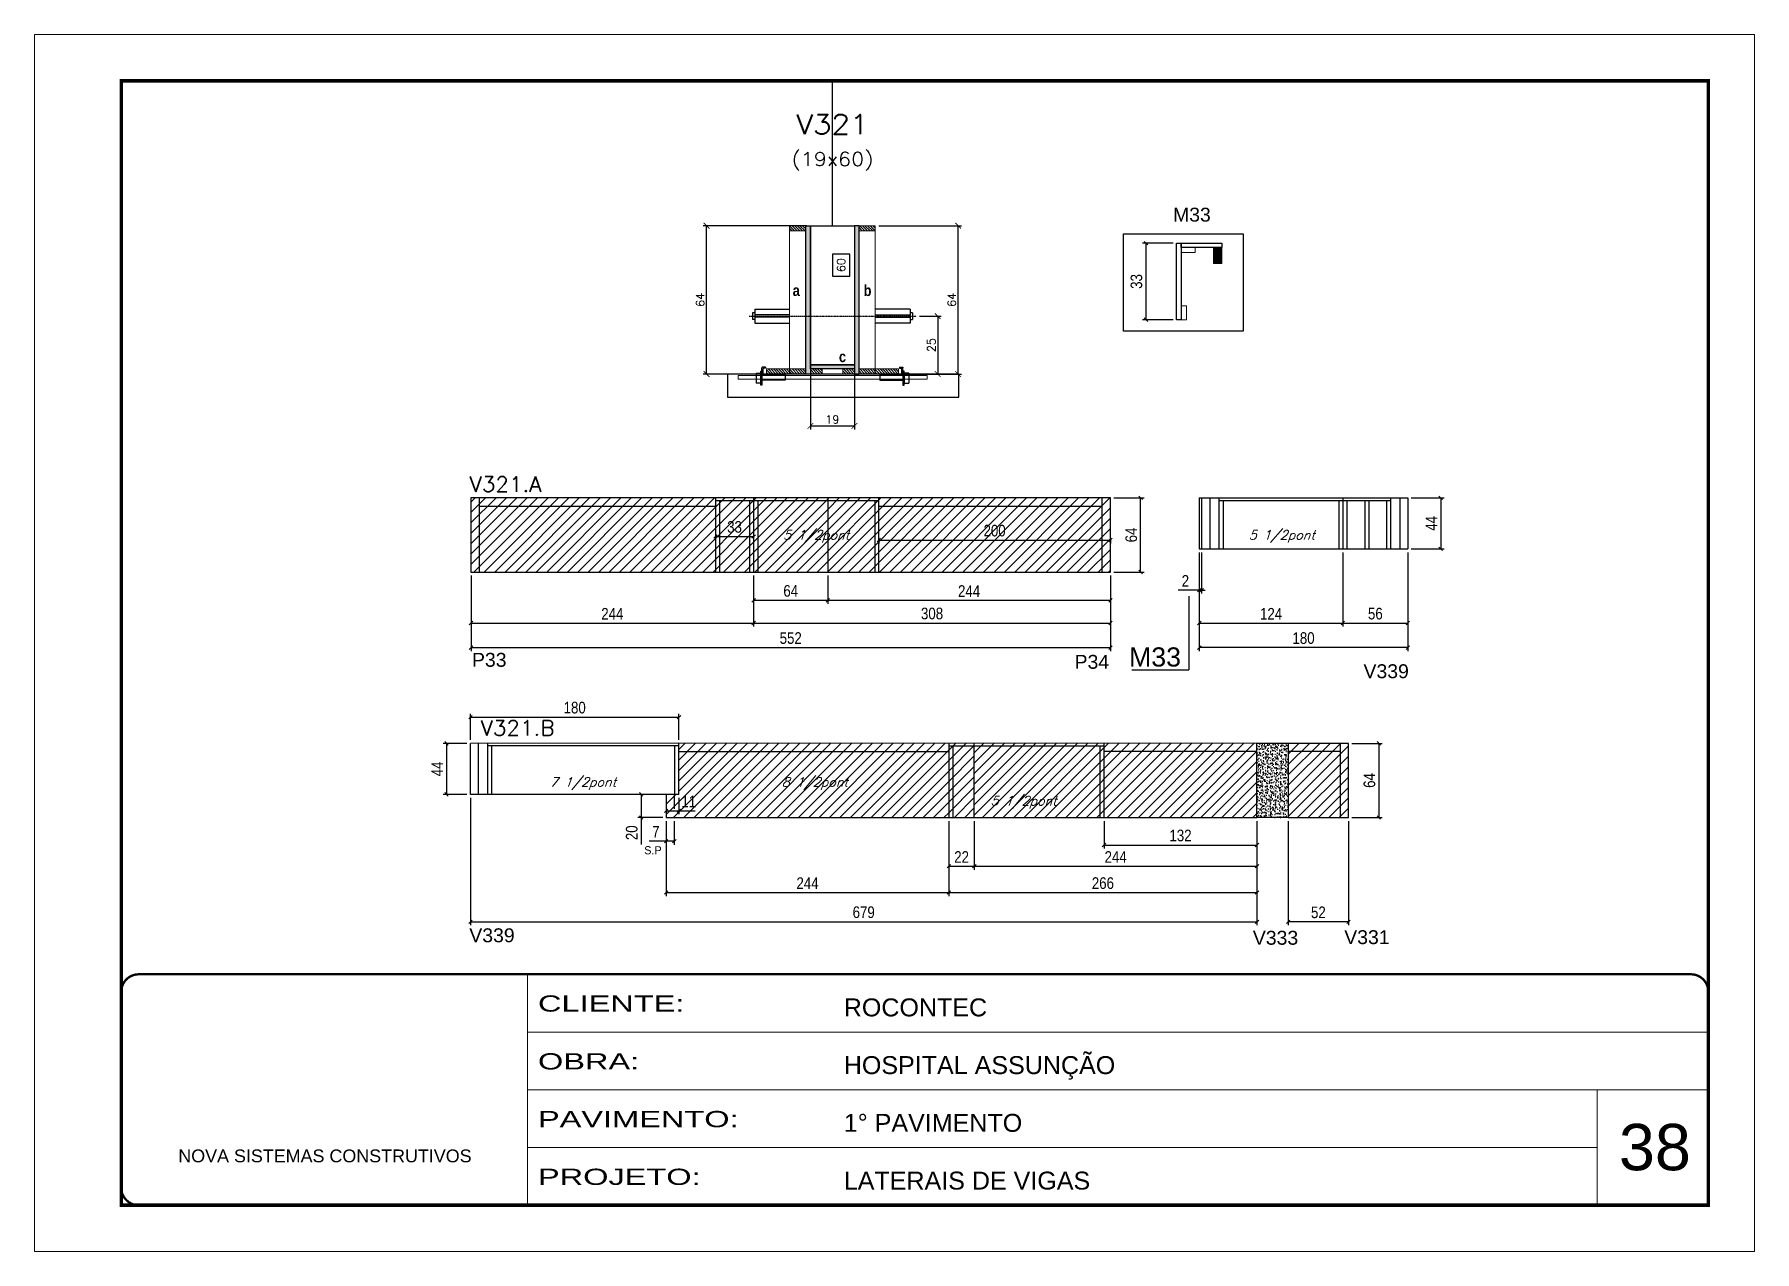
# Model space of a CAD drawing. Extents: x 137137 to 143418, y 10464 to 34486.
# Drawn here: x 138722 to 140207, y 23099 to 24149 of the extents above; entities that cross this region are included whole.
import ezdxf
from ezdxf.enums import TextEntityAlignment as Align

# ---------------------------------------------------------------- set-up
doc = ezdxf.new("R2010")
doc.units = 0
for name, pattern in [('CONTINUO', [0]), ('DASHED', [0.75, 0.5, -0.25]), ('HIDDEN', [0.375, 0.25, -0.125])]:
    doc.linetypes.add(name, pattern=pattern)
for name, color, linetype in [('5', 5, 'Continuous'), ('barrote', 251, 'Continuous'), ('COTA', 241, 'Continuous'), ('Cota Seção (2x)', 4, 'Continuous'), ('detalhes', 4, 'Continuous'), ('NOMENCLATURA', 7, 'Continuous'), ('Painéis', 200, 'Continuous'), ('presilha', 1, 'Continuous'), ('SARR_2.2x7', 40, 'Continuous'), ('SARR_3.5x7', 81, 'Continuous'), ('TENSOR', 3, 'Continuous'), ('texto', 7, 'Continuous'), ('Texto de Titulo', 7, 'Continuous'), ('Texto Qtd Sarr', 242, 'Continuous')]:
    doc.layers.add(name, color=color, linetype=linetype)
for name, color, linetype, lineweight in [('CARIMBO', 255, 'Continuous', 9), ('CONCRETO', 251, 'Continuous', 25), ('Folhas', 255, 'Continuous', 9), ('Hachura', 251, 'Continuous', 9), ('Madeira', 126, 'Continuous', 18), ('Sarr 2.2x7', 40, 'Continuous', 9), ('SARRAFO DE PRESSAO', 251, 'DASHED', 9), ('SCO-___-LAJ', 2, 'Continuous', 0), ('Texto Seção', 7, 'Continuous', 15)]:
    doc.layers.add(name, color=color, linetype=linetype, lineweight=lineweight)
doc.styles.add('ARIAL', font='arial.ttf')
doc.styles.add('COTA TECNICA', font='techl___.ttf', dxfattribs={"height": 10})
doc.styles.add('REGUA-120', font='ROMANS.shx', dxfattribs={"height": 15})
doc.styles.add('Romans', font='romans.shx')
doc.styles.add('ROMAS860', font='ROMAS860.SHX')
doc.styles.get("Standard").update_dxf_attribs({"font": 'arial.ttf'})
doc.styles.add('TECNICA', font='techb___.ttf', dxfattribs={"height": 10})
doc.styles.add('Tecnologia', font='')
doc.styles.get('Tecnologia').set_extended_font_data('Forgotten Futurist')
doc.dimstyles.new('Cota Seção (2x)', dxfattribs={"dimtxt": 7, "dimasz": 5, "dimexe": 3, "dimexo": 3, "dimgap": 2, "dimtad": 3, "dimdec": 1, "dimlfac": 0.5, "dimzin": 12, "dimdsep": 46, "dimtxsty": 'Romans', "dimblk": 'ARCHTICK', "dimcen": 0, "dimclrd": 4, "dimclre": 4, "dimclrt": 1, "dimadec": 1, "dimazin": 3, "dimtfac": 1, "dimtdec": 1, "dimtmove": 0, "dimatfit": 3, "dimldrblk": 'OBLIQUE', "dimfxl": 1, "dimtolj": 1, "dimtzin": 12, "dimarcsym": 0})
doc.dimstyles.new('Cota Seção interna', dxfattribs={"dimtxt": 7, "dimasz": 6, "dimexe": 0.18, "dimexo": 2, "dimgap": -4, "dimtad": 3, "dimdec": 1, "dimlfac": 0.5, "dimzin": 12, "dimdsep": 46, "dimtxsty": 'Romans', "dimblk": 'ARCHTICK', "dimcen": 0.09, "dimse1": 1, "dimse2": 1, "dimsd1": 1, "dimsd2": 1, "dimclrd": 180, "dimclre": 5, "dimclrt": 1, "dimadec": 0, "dimazin": 3, "dimtfac": 1, "dimtdec": 1, "dimtofl": 0, "dimtmove": 0, "dimatfit": 3, "dimldrblk": 'ARCHTICK', "dimfxl": 1, "dimtolj": 1, "dimtzin": 0, "dimarcsym": 0})
doc.dimstyles.new('PAINEL', dxfattribs={"dimtxt": 10, "dimasz": 3, "dimexe": 3, "dimexo": 3, "dimgap": 3, "dimtad": 1, "dimdec": 1, "dimzin": 12, "dimdsep": 46, "dimtxsty": 'COTA TECNICA', "dimblk1": 'OBLIQUE', "dimblk2": 'OBLIQUE', "dimsah": 1, "dimcen": 0.9, "dimclrd": 4, "dimclre": 4, "dimclrt": 240, "dimadec": 1, "dimazin": 3, "dimtfac": 1, "dimtdec": 1, "dimtmove": 0, "dimatfit": 3, "dimfxl": 1, "dimtolj": 1, "dimtzin": 12, "dimarcsym": 0})
pattern_1 = [(315, (162348.8353, 15625.9564), (1.12253202, 1.12253202), [])]
pattern_2 = [(315, (162348.8353, 15552.3564), (1.12253202, 1.12253202), [])]
pattern_3 = [(45, (-1598.5, -8040.026), (-4.49012806, 4.49012806), [])]
pattern_4 = [(45, (-1429.984, -8040.026), (-4.49012806, 4.49012806), [])]

msp = doc.modelspace()

# ---------------------------------------------------------------- texts
at = {"layer": '5', "color": 7, "linetype": 'Continuous'}
msp.add_text('M33', height=12, rotation=359.99996, dxfattribs=at).set_placement((139705.22, 23987.12))
at = {"layer": '5', "linetype": 'Continuous'}
for s, p in [('P33', (139100.04, 23603.09)), ('P34', (139620.25, 23601.36)), ('V339', (139869.67, 23593.25)), ('V339', (139097.73, 23365.44)), ('V333', (139774.15, 23363.3)), ('V331', (139853.06, 23363.84))]:
    msp.add_text(s, height=12, rotation=359.99996, dxfattribs=at).set_placement(p)
at = {"layer": 'CARIMBO', "style": 'ARIAL'}
msp.add_text('38', height=40, dxfattribs=at).set_placement((140090.15, 23168.74))
at = {"layer": 'detalhes', "style": 'TECNICA'}
for s, p in [('a', (139376.91, 23922.94)), ('b', (139438.15, 23922.93)), ('c', (139416.82, 23865.84))]:
    msp.add_text(s, height=9.6, dxfattribs=at).set_placement(p)
at = {"layer": 'NOMENCLATURA', "linetype": 'Continuous'}
msp.add_text('M33', height=16.5, dxfattribs=at).set_placement((139667.26, 23603.31))
at = {"layer": 'texto', "color": 2, "char_height": 8, "attachment_point": 5, "style": 'Romans'}
for s, insert in [('{\\Q19;\\C256;5 1/2pont}', (139397.17, 23715.53)), ('{\\Q19;\\C256;5 1/2pont}', (139799.18, 23715.53)), ('{\\Q19;\\C256;7 1/2pont}', (139195.91, 23502.36)), ('{\\Q19;\\C256;8 1/2pont}', (139396.07, 23502.36)), ('{\\Q19;\\C256;5 1/2pont}', (139576.3, 23486.21))]:
    msp.add_mtext(s, dxfattribs=dict(at, insert=insert))
at = {"layer": 'texto', "color": 4, "insert": (139256.29, 23444.76), "char_height": 7, "attachment_point": 5, "rotation": 359.99915, "style": 'ROMAS860'}
msp.add_mtext('S.P', dxfattribs=at)
at = {"layer": 'Texto Seção', "style": 'REGUA-120', "width": 1.05}
for s, p in [('V321.A', (139098.02, 23754.12)), ('V321.B', (139107.59, 23543.84))]:
    msp.add_text(s, height=13, dxfattribs=at).set_placement(p)

# ---------------------------------------------------------------- blocks, each defined once
blk = doc.blocks.new('9999999999')
at = {"color": 30, "linetype": 'CONTINUO'}
for p, q in [((98564.6, 34230.2), (98564.6, 34429.4)), ((98564.6, 34379.6), (99584, 34379.6)), ((98564.6, 34329.8), (99488, 34329.8)), ((99584, 34329.8), (99488, 34329.8)), ((99488, 34329.8), (99488, 34230.2)), ((98564.6, 34280), (99488, 34280))]:
    blk.add_line(p, q, dxfattribs=at)
at = {"color": 30, "linetype": 'CONTINUO', "const_width": 2}
blk.add_lwpolyline([(99584, 34230.2), (99584, 34414.4, 0.414214), (99569, 34429.4), (98229, 34429.4, 0.414214), (98214, 34414.4), (98214, 34245.2, 0.414214), (98229, 34230.2), (99584, 34230.2)], format="xyb", dxfattribs=at)
at = {"layer": 'Folhas'}
blk.add_lwpolyline([(98139, 34190.2), (99624, 34190.2), (99624, 35240.2), (98139, 35240.2)], close=True, dxfattribs=at)
at = {"layer": 'Folhas', "color": 30, "const_width": 3}
blk.add_lwpolyline([(98214, 34230.2), (99584, 34230.2), (99584, 35200.2), (98214, 35200.2)], close=True, dxfattribs=at)
at = {"color": 7, "linetype": 'Continuous', "ltscale": 5, "style": 'ARIAL'}
for s, height, p in [('ROCONTEC', 15.48, (98837.7, 34393.1)), ('HOSPITAL ASSUNÇÃO', 15.483, (98837.7, 34343.3)), ('1° PAVIMENTO', 15.483, (98837.7, 34293.5)), ('NOVA SISTEMAS CONSTRUTIVOS', 11.059, (98263.2, 34267.2)), ('LATERAIS DE VIGAS', 15.483, (98837.7, 34243.7))]:
    blk.add_text(s, height=height, dxfattribs=at).set_placement(p)
at = {"layer": 'Folhas', "color": 7, "style": 'Tecnologia', "width": 1.5}
for s, p in [('CLIENTE:', (98573.7, 34397.2)), ('OBRA:', (98573.7, 34347.3)), ('PAVIMENTO:', (98573.7, 34297.5)), ('PROJETO:', (98573.7, 34247.7))]:
    blk.add_text(s, height=14, dxfattribs=at).set_placement(p)
blk = doc.blocks.new('_Oblique')
at = {"color": 0, "linetype": 'ByBlock', "lineweight": -2}
blk.add_line((-0.5, -0.5), (0.5, 0.5), dxfattribs=at)
blk = doc.blocks.new('*D1091')
at = {"layer": 'COTA', "color": 4, "linetype": 'ByBlock', "lineweight": -2, "transparency": 16777216}
for p, q in [((139099.2, 23681.8), (139099.2, 23637.8)), ((139343.2, 23681.8), (139343.2, 23637.8)), ((139099.2, 23640.8), (139343.2, 23640.8))]:
    blk.add_line(p, q, dxfattribs=at)
at = {"layer": 'Defpoints', "color": 0, "linetype": 'ByBlock', "transparency": 16777216}
for p in [(139099.2, 23684.8), (139343.2, 23684.8), (139343.2, 23640.8)]:
    blk.add_point(p, dxfattribs=at)
at = {"layer": 'COTA', "color": 4, "linetype": 'ByBlock', "lineweight": -2, "transparency": 16777216, "xscale": 3, "yscale": 3, "zscale": 3, "rotation": 180}
blk.add_blockref('_Oblique', (139099.2, 23640.8), dxfattribs=at)
at = {"layer": 'COTA', "color": 4, "linetype": 'ByBlock', "lineweight": -2, "transparency": 16777216, "xscale": 3, "yscale": 3, "zscale": 3}
blk.add_blockref('_Oblique', (139343.2, 23640.8), dxfattribs=at)
at = {"layer": 'COTA', "color": 240, "linetype": 'ByBlock', "transparency": 16777216, "insert": (139221.2, 23648.8), "char_height": 10, "attachment_point": 5, "style": 'COTA TECNICA'}
blk.add_mtext('\\A1;244', dxfattribs=at)
blk = doc.blocks.new('*D1092')
at = {"layer": 'COTA', "color": 4, "linetype": 'ByBlock', "lineweight": -2, "transparency": 16777216}
for p, q in [((139407.2, 23681.8), (139407.2, 23657.4)), ((139651.2, 23681.8), (139651.2, 23657.4)), ((139651.2, 23660.4), (139407.2, 23660.4))]:
    blk.add_line(p, q, dxfattribs=at)
at = {"layer": 'Defpoints', "color": 0, "linetype": 'ByBlock', "transparency": 16777216}
for p in [(139407.2, 23684.8), (139651.2, 23684.8), (139407.2, 23660.4)]:
    blk.add_point(p, dxfattribs=at)
at = {"layer": 'COTA', "color": 4, "linetype": 'ByBlock', "lineweight": -2, "transparency": 16777216, "xscale": 3, "yscale": 3, "zscale": 3, "rotation": 180}
blk.add_blockref('_Oblique', (139407.2, 23660.4), dxfattribs=at)
at = {"layer": 'COTA', "color": 4, "linetype": 'ByBlock', "lineweight": -2, "transparency": 16777216, "xscale": 3, "yscale": 3, "zscale": 3}
blk.add_blockref('_Oblique', (139651.2, 23660.4), dxfattribs=at)
at = {"layer": 'COTA', "color": 240, "linetype": 'ByBlock', "transparency": 16777216, "insert": (139529.2, 23668.4), "char_height": 10, "attachment_point": 5, "style": 'COTA TECNICA'}
blk.add_mtext('\\A1;244', dxfattribs=at)
blk = doc.blocks.new('*D1093')
at = {"layer": 'COTA', "color": 4, "linetype": 'ByBlock', "lineweight": -2, "transparency": 16777216}
for p, q in [((139343.2, 23681.8), (139343.2, 23657.4)), ((139407.2, 23681.8), (139407.2, 23657.4)), ((139407.2, 23660.4), (139343.2, 23660.4))]:
    blk.add_line(p, q, dxfattribs=at)
at = {"layer": 'Defpoints', "color": 0, "linetype": 'ByBlock', "transparency": 16777216}
for p in [(139343.2, 23684.8), (139407.2, 23684.8), (139343.2, 23660.4)]:
    blk.add_point(p, dxfattribs=at)
at = {"layer": 'COTA', "color": 4, "linetype": 'ByBlock', "lineweight": -2, "transparency": 16777216, "xscale": 3, "yscale": 3, "zscale": 3, "rotation": 180}
blk.add_blockref('_Oblique', (139343.2, 23660.4), dxfattribs=at)
at = {"layer": 'COTA', "color": 4, "linetype": 'ByBlock', "lineweight": -2, "transparency": 16777216, "xscale": 3, "yscale": 3, "zscale": 3}
blk.add_blockref('_Oblique', (139407.2, 23660.4), dxfattribs=at)
at = {"layer": 'COTA', "color": 240, "linetype": 'ByBlock', "transparency": 16777216, "insert": (139375.2, 23668.5), "char_height": 10, "attachment_point": 5, "style": 'COTA TECNICA'}
blk.add_mtext('\\A1;64', dxfattribs=at)
blk = doc.blocks.new('*D1094')
at = {"layer": 'COTA', "color": 4, "linetype": 'ByBlock', "lineweight": -2, "transparency": 16777216}
for p, q in [((139804.7, 23470), (139804.7, 23380.1)), ((139856.7, 23470), (139856.7, 23380.1)), ((139856.7, 23383.1), (139804.7, 23383.1))]:
    blk.add_line(p, q, dxfattribs=at)
at = {"layer": 'Defpoints', "color": 0, "linetype": 'ByBlock', "transparency": 16777216}
for p in [(139804.7, 23473), (139856.7, 23473), (139804.7, 23383.1)]:
    blk.add_point(p, dxfattribs=at)
at = {"layer": 'COTA', "color": 4, "linetype": 'ByBlock', "lineweight": -2, "transparency": 16777216, "xscale": 3, "yscale": 3, "zscale": 3, "rotation": 180}
blk.add_blockref('_Oblique', (139804.7, 23383.1), dxfattribs=at)
at = {"layer": 'COTA', "color": 4, "linetype": 'ByBlock', "lineweight": -2, "transparency": 16777216, "xscale": 3, "yscale": 3, "zscale": 3}
blk.add_blockref('_Oblique', (139856.7, 23383.1), dxfattribs=at)
at = {"layer": 'COTA', "color": 240, "linetype": 'ByBlock', "transparency": 16777216, "insert": (139830.7, 23391.2), "char_height": 10, "attachment_point": 5, "style": 'COTA TECNICA'}
blk.add_mtext('\\A1;52', dxfattribs=at)
blk = doc.blocks.new('*D1095')
at = {"layer": 'COTA', "color": 4, "linetype": 'ByBlock', "lineweight": -2, "transparency": 16777216}
for p, q in [((139267.7, 23470), (139267.7, 23405.3)), ((139511.7, 23470), (139511.7, 23405.3)), ((139267.7, 23408.3), (139511.7, 23408.3))]:
    blk.add_line(p, q, dxfattribs=at)
at = {"layer": 'Defpoints', "color": 0, "linetype": 'ByBlock', "transparency": 16777216}
for p in [(139267.7, 23473), (139511.7, 23473), (139511.7, 23408.3)]:
    blk.add_point(p, dxfattribs=at)
at = {"layer": 'COTA', "color": 4, "linetype": 'ByBlock', "lineweight": -2, "transparency": 16777216, "xscale": 3, "yscale": 3, "zscale": 3, "rotation": 180}
blk.add_blockref('_Oblique', (139267.7, 23408.3), dxfattribs=at)
at = {"layer": 'COTA', "color": 4, "linetype": 'ByBlock', "lineweight": -2, "transparency": 16777216, "xscale": 3, "yscale": 3, "zscale": 3}
blk.add_blockref('_Oblique', (139511.7, 23408.3), dxfattribs=at)
at = {"layer": 'COTA', "color": 240, "linetype": 'ByBlock', "transparency": 16777216, "insert": (139389.7, 23416.4), "char_height": 10, "attachment_point": 5, "style": 'COTA TECNICA'}
blk.add_mtext('\\A1;244', dxfattribs=at)
blk = doc.blocks.new('*D1096')
at = {"layer": 'COTA', "color": 4, "linetype": 'ByBlock', "lineweight": -2, "transparency": 16777216}
for p, q in [((139511.7, 23470), (139511.7, 23405.3)), ((139777.7, 23470), (139777.7, 23405.3)), ((139511.7, 23408.3), (139777.7, 23408.3))]:
    blk.add_line(p, q, dxfattribs=at)
at = {"layer": 'Defpoints', "color": 0, "linetype": 'ByBlock', "transparency": 16777216}
for p in [(139511.7, 23473), (139777.7, 23473), (139777.7, 23408.3)]:
    blk.add_point(p, dxfattribs=at)
at = {"layer": 'COTA', "color": 4, "linetype": 'ByBlock', "lineweight": -2, "transparency": 16777216, "xscale": 3, "yscale": 3, "zscale": 3, "rotation": 180}
blk.add_blockref('_Oblique', (139511.7, 23408.3), dxfattribs=at)
at = {"layer": 'COTA', "color": 4, "linetype": 'ByBlock', "lineweight": -2, "transparency": 16777216, "xscale": 3, "yscale": 3, "zscale": 3}
blk.add_blockref('_Oblique', (139777.7, 23408.3), dxfattribs=at)
at = {"layer": 'COTA', "color": 240, "linetype": 'ByBlock', "transparency": 16777216, "insert": (139644.7, 23416.4), "char_height": 10, "attachment_point": 5, "style": 'COTA TECNICA'}
blk.add_mtext('\\A1;266', dxfattribs=at)
blk = doc.blocks.new('*D1097')
at = {"layer": 'COTA', "color": 4, "linetype": 'ByBlock', "lineweight": -2, "transparency": 16777216}
for p, q in [((139859.7, 23537), (139885.9, 23537)), ((139882.9, 23537), (139882.9, 23473)), ((139859.7, 23473), (139885.9, 23473))]:
    blk.add_line(p, q, dxfattribs=at)
at = {"layer": 'Defpoints', "color": 0, "linetype": 'ByBlock', "transparency": 16777216}
for p in [(139856.7, 23537), (139856.7, 23473), (139882.9, 23473)]:
    blk.add_point(p, dxfattribs=at)
at = {"layer": 'COTA', "color": 4, "linetype": 'ByBlock', "lineweight": -2, "transparency": 16777216, "xscale": 3, "yscale": 3, "zscale": 3}
for p, rotation in [((139882.9, 23537), 90), ((139882.9, 23473), 270)]:
    blk.add_blockref('_Oblique', p, dxfattribs=dict(at, rotation=rotation))
at = {"layer": 'COTA', "color": 240, "linetype": 'ByBlock', "transparency": 16777216, "insert": (139874.8, 23505), "char_height": 10, "attachment_point": 5, "rotation": 90, "style": 'COTA TECNICA'}
blk.add_mtext('\\A1;64', dxfattribs=at)
blk = doc.blocks.new('_ArchTick')
at = {"color": 0, "linetype": 'ByBlock', "const_width": 0.15}
blk.add_lwpolyline([(-0.5, -0.5), (0.5, 0.5)], dxfattribs=at)
blk = doc.blocks.new('*D1061')
at = {"layer": 'COTA', "color": 4, "lineweight": -2, "transparency": 16777216}
for p, q in [((139389.2, 23983.6), (139299.6, 23983.6)), ((139302.6, 23855.6), (139302.6, 23983.6)), ((139351.2, 23855.6), (139299.6, 23855.6))]:
    blk.add_line(p, q, dxfattribs=at)
at = {"layer": 'Defpoints', "color": 0, "transparency": 16777216}
for p in [(139302.6, 23983.6), (139392.2, 23983.6), (139354.2, 23855.6)]:
    blk.add_point(p, dxfattribs=at)
at = {"layer": 'COTA', "color": 4, "lineweight": -2, "transparency": 16777216, "xscale": 5, "yscale": 5, "zscale": 5}
for p, rotation in [((139302.6, 23983.6), 90), ((139302.6, 23855.6), 270)]:
    blk.add_blockref('_ArchTick', p, dxfattribs=dict(at, rotation=rotation))
at = {"layer": 'COTA', "color": 1, "transparency": 16777216, "insert": (139297.1, 23919.6), "char_height": 7, "attachment_point": 5, "rotation": 90, "style": 'Romans'}
blk.add_mtext('\\A1;64', dxfattribs=at)
blk = doc.blocks.new('*D1062')
at = {"layer": 'COTA', "color": 4, "lineweight": -2, "transparency": 16777216}
for p, q in [((139451.2, 23983.6), (139522.7, 23983.6)), ((139519.7, 23855.6), (139519.7, 23983.6)), ((139471.2, 23855.6), (139522.7, 23855.6))]:
    blk.add_line(p, q, dxfattribs=at)
at = {"layer": 'Defpoints', "color": 0, "transparency": 16777216}
for p in [(139448.2, 23983.6), (139519.7, 23983.6), (139468.2, 23855.6)]:
    blk.add_point(p, dxfattribs=at)
at = {"layer": 'COTA', "color": 4, "lineweight": -2, "transparency": 16777216, "xscale": 5, "yscale": 5, "zscale": 5}
for p, rotation in [((139519.7, 23983.6), 90), ((139519.7, 23855.6), 270)]:
    blk.add_blockref('_ArchTick', p, dxfattribs=dict(at, rotation=rotation))
at = {"layer": 'COTA', "color": 1, "transparency": 16777216, "insert": (139514.2, 23919.6), "char_height": 7, "attachment_point": 5, "rotation": 90, "style": 'Romans'}
blk.add_mtext('\\A1;64', dxfattribs=at)
blk = doc.blocks.new('*D1063')
at = {"layer": 'Cota Seção (2x)', "color": 180, "lineweight": -2, "transparency": 16777216}
for p, q in [((139426.2, 23959.1), (139411.2, 23959.1)), ((139411.2, 23959.1), (139411.2, 23940.1)), ((139426.2, 23940.1), (139426.2, 23959.1)), ((139411.2, 23940.1), (139426.2, 23940.1))]:
    blk.add_line(p, q, dxfattribs=at)
at = {"layer": 'Defpoints', "color": 0, "transparency": 16777216}
for p in [(139430.2, 23983.6), (139430.2, 23983.6), (139430.2, 23863.6)]:
    blk.add_point(p, dxfattribs=at)
at = {"layer": 'Cota Seção (2x)', "color": 1, "transparency": 16777216, "insert": (139418.7, 23949.6), "char_height": 7, "attachment_point": 5, "rotation": 90, "style": 'Romans'}
blk.add_mtext('\\A1;60', dxfattribs=at)
blk = doc.blocks.new('titulo1')
at = {"layer": 'Defpoints', "color": 252, "linetype": 'HIDDEN', "ltscale": 2}
blk.add_line((0, 0), (0, 125), dxfattribs=at)
at = {"layer": 'Defpoints', "style": 'Romans', "oblique": 15}
blk.add_attdef('FOLHA', text='', height=10, dxfattribs=at).set_placement((0, 15.6), align=Align.MIDDLE_CENTER)
at = {"layer": 'Texto Qtd Sarr', "color": 3, "style": 'Romans', "oblique": 15}
for tag, height, p in [('TITULO', 17, (0, 71.4)), ('SEÇÃO', 12, (0, 41.5))]:
    blk.add_attdef(tag, text='', height=height, dxfattribs=at).set_placement(p, align=Align.MIDDLE_CENTER)
blk = doc.blocks.new('PRESILHA METÁLICA 1')
at = {"layer": 'presilha'}
for p, q in [((0, 13), (6, 13)), ((0, 13), (0, 0)), ((6, 0), (0, 0)), ((6, 15.5), (7.5, 15.5)), ((6, -2.5), (6, 15.5)), ((6, 13), (6, 0)), ((7.5, 10.6), (7.5, 19.9)), ((7.5, 15.5), (7.5, -2.5)), ((37.5, 4.1), (7.5, 4.1)), ((12, 21), (8.6, 21)), ((9, 11.6), (9, 18.9)), ((12, 19.5), (9.6, 19.5)), ((37.5, 11), (9.6, 11)), ((12, 21), (12, 19.5)), ((37.5, 11), (37.5, 4.1)), ((7.5, -2.5), (6, -2.5))]:
    blk.add_line(p, q, dxfattribs=at)
for centre, radius, start, end in [((8.6, 19.9), 1.14, 90, 180), ((9.6, 18.9), 0.57, 90, 180), ((9.6, 11.6), 0.57, 180, 270)]:
    blk.add_arc(centre, radius, start, end, dxfattribs=at)
blk = doc.blocks.new('*D1064')
at = {"layer": 'COTA', "color": 4, "lineweight": -2, "transparency": 16777216}
for p, q in [((139392.2, 23857), (139392.2, 23807.9)), ((139430.2, 23857), (139430.2, 23807.9)), ((139392.2, 23810.9), (139430.2, 23810.9))]:
    blk.add_line(p, q, dxfattribs=at)
at = {"layer": 'Defpoints', "color": 0, "transparency": 16777216}
for p in [(139392.2, 23860), (139430.2, 23860), (139430.2, 23810.9)]:
    blk.add_point(p, dxfattribs=at)
at = {"layer": 'COTA', "color": 4, "lineweight": -2, "transparency": 16777216, "xscale": 5, "yscale": 5, "zscale": 5, "rotation": 180}
blk.add_blockref('_ArchTick', (139392.2, 23810.9), dxfattribs=at)
at = {"layer": 'COTA', "color": 4, "lineweight": -2, "transparency": 16777216, "xscale": 5, "yscale": 5, "zscale": 5}
blk.add_blockref('_ArchTick', (139430.2, 23810.9), dxfattribs=at)
at = {"layer": 'COTA', "color": 1, "transparency": 16777216, "insert": (139411.2, 23816.4), "char_height": 7, "attachment_point": 5, "style": 'Romans'}
blk.add_mtext('\\A1;19', dxfattribs=at)
blk = doc.blocks.new('*D1065')
at = {"layer": 'COTA', "color": 4, "linetype": 'ByBlock', "lineweight": -2, "transparency": 16777216}
for p, q in [((139267.7, 23470), (139267.7, 23449.6)), ((139274.7, 23470), (139274.7, 23449.6)), ((139267.7, 23452.6), (139253, 23452.6)), ((139274.7, 23452.6), (139267.7, 23452.6))]:
    blk.add_line(p, q, dxfattribs=at)
at = {"layer": 'Defpoints', "color": 0, "linetype": 'ByBlock', "transparency": 16777216}
for p in [(139267.7, 23473), (139274.7, 23473), (139267.7, 23452.6)]:
    blk.add_point(p, dxfattribs=at)
at = {"layer": 'COTA', "color": 4, "linetype": 'ByBlock', "lineweight": -2, "transparency": 16777216, "xscale": 3, "yscale": 3, "zscale": 3, "rotation": 180}
blk.add_blockref('_Oblique', (139267.7, 23452.6), dxfattribs=at)
at = {"layer": 'COTA', "color": 4, "linetype": 'ByBlock', "lineweight": -2, "transparency": 16777216, "xscale": 3, "yscale": 3, "zscale": 3}
blk.add_blockref('_Oblique', (139274.7, 23452.6), dxfattribs=at)
at = {"layer": 'COTA', "color": 240, "linetype": 'ByBlock', "transparency": 16777216, "insert": (139258.8, 23460.7), "char_height": 10, "attachment_point": 5, "style": 'COTA TECNICA'}
blk.add_mtext('\\A1;7', dxfattribs=at)
blk = doc.blocks.new('*D1066')
at = {"layer": 'COTA', "color": 4, "linetype": 'ByBlock', "lineweight": -2, "transparency": 16777216}
for p, q in [((139645.7, 23470), (139645.7, 23446.3)), ((139777.7, 23470), (139777.7, 23446.3)), ((139645.7, 23449.3), (139777.7, 23449.3))]:
    blk.add_line(p, q, dxfattribs=at)
at = {"layer": 'Defpoints', "color": 0, "linetype": 'ByBlock', "transparency": 16777216}
for p in [(139645.7, 23473), (139777.7, 23473), (139777.7, 23449.3)]:
    blk.add_point(p, dxfattribs=at)
at = {"layer": 'COTA', "color": 4, "linetype": 'ByBlock', "lineweight": -2, "transparency": 16777216, "xscale": 3, "yscale": 3, "zscale": 3, "rotation": 180}
blk.add_blockref('_Oblique', (139645.7, 23449.3), dxfattribs=at)
at = {"layer": 'COTA', "color": 4, "linetype": 'ByBlock', "lineweight": -2, "transparency": 16777216, "xscale": 3, "yscale": 3, "zscale": 3}
blk.add_blockref('_Oblique', (139777.7, 23449.3), dxfattribs=at)
at = {"layer": 'COTA', "color": 240, "linetype": 'ByBlock', "transparency": 16777216, "insert": (139711.7, 23457.5), "char_height": 10, "attachment_point": 5, "style": 'COTA TECNICA'}
blk.add_mtext('\\A1;132', dxfattribs=at)
blk = doc.blocks.new('*D1067')
at = {"layer": 'COTA', "color": 4, "linetype": 'ByBlock', "lineweight": -2, "transparency": 16777216}
for p, q in [((139511.7, 23470), (139511.7, 23428)), ((139533.7, 23470), (139533.7, 23428)), ((139511.7, 23431), (139533.7, 23431))]:
    blk.add_line(p, q, dxfattribs=at)
at = {"layer": 'Defpoints', "color": 0, "linetype": 'ByBlock', "transparency": 16777216}
for p in [(139511.7, 23473), (139533.7, 23473), (139533.7, 23431)]:
    blk.add_point(p, dxfattribs=at)
at = {"layer": 'COTA', "color": 4, "linetype": 'ByBlock', "lineweight": -2, "transparency": 16777216, "xscale": 3, "yscale": 3, "zscale": 3, "rotation": 180}
blk.add_blockref('_Oblique', (139511.7, 23431), dxfattribs=at)
at = {"layer": 'COTA', "color": 4, "linetype": 'ByBlock', "lineweight": -2, "transparency": 16777216, "xscale": 3, "yscale": 3, "zscale": 3}
blk.add_blockref('_Oblique', (139533.7, 23431), dxfattribs=at)
at = {"layer": 'COTA', "color": 240, "linetype": 'ByBlock', "transparency": 16777216, "insert": (139522.7, 23439), "char_height": 10, "attachment_point": 5, "style": 'COTA TECNICA'}
blk.add_mtext('\\A1;22', dxfattribs=at)
blk = doc.blocks.new('*D1068')
at = {"layer": 'COTA', "color": 4, "linetype": 'ByBlock', "lineweight": -2, "transparency": 16777216}
for p, q in [((139533.7, 23470), (139533.7, 23428)), ((139777.7, 23470), (139777.7, 23428)), ((139533.7, 23431), (139777.7, 23431))]:
    blk.add_line(p, q, dxfattribs=at)
at = {"layer": 'Defpoints', "color": 0, "linetype": 'ByBlock', "transparency": 16777216}
for p in [(139533.7, 23473), (139777.7, 23473), (139777.7, 23431)]:
    blk.add_point(p, dxfattribs=at)
at = {"layer": 'COTA', "color": 4, "linetype": 'ByBlock', "lineweight": -2, "transparency": 16777216, "xscale": 3, "yscale": 3, "zscale": 3, "rotation": 180}
blk.add_blockref('_Oblique', (139533.7, 23431), dxfattribs=at)
at = {"layer": 'COTA', "color": 4, "linetype": 'ByBlock', "lineweight": -2, "transparency": 16777216, "xscale": 3, "yscale": 3, "zscale": 3}
blk.add_blockref('_Oblique', (139777.7, 23431), dxfattribs=at)
at = {"layer": 'COTA', "color": 240, "linetype": 'ByBlock', "transparency": 16777216, "insert": (139655.7, 23439), "char_height": 10, "attachment_point": 5, "style": 'COTA TECNICA'}
blk.add_mtext('\\A1;244', dxfattribs=at)
blk = doc.blocks.new('*D1115')
at = {"layer": 'COTA', "color": 4, "lineweight": -2, "transparency": 16777216}
for p, q in [((139343.2, 23681.8), (139343.2, 23637.8)), ((139651.2, 23681.8), (139651.2, 23637.8)), ((139343.2, 23640.8), (139651.2, 23640.8))]:
    blk.add_line(p, q, dxfattribs=at)
at = {"layer": 'Defpoints', "color": 0, "transparency": 16777216}
for p in [(139343.2, 23684.8), (139651.2, 23684.8), (139651.2, 23640.8)]:
    blk.add_point(p, dxfattribs=at)
at = {"layer": 'COTA', "color": 4, "lineweight": -2, "transparency": 16777216, "xscale": 3, "yscale": 3, "zscale": 3, "rotation": 180}
blk.add_blockref('_Oblique', (139343.2, 23640.8), dxfattribs=at)
at = {"layer": 'COTA', "color": 4, "lineweight": -2, "transparency": 16777216, "xscale": 3, "yscale": 3, "zscale": 3}
blk.add_blockref('_Oblique', (139651.2, 23640.8), dxfattribs=at)
at = {"layer": 'COTA', "color": 240, "transparency": 16777216, "insert": (139497.2, 23649), "char_height": 10, "attachment_point": 5, "style": 'COTA TECNICA'}
blk.add_mtext('\\A1;308', dxfattribs=at)
blk = doc.blocks.new('*D1116')
at = {"layer": 'COTA', "color": 4, "lineweight": -2, "transparency": 16777216}
for p, q in [((139451.2, 23713.8), (139451.2, 23709.4)), ((139451.2, 23712.4), (139651.2, 23712.4)), ((139651.2, 23713.8), (139651.2, 23709.4))]:
    blk.add_line(p, q, dxfattribs=at)
at = {"layer": 'Defpoints', "color": 0, "transparency": 16777216}
for p in [(139451.2, 23716.8), (139651.2, 23716.8), (139651.2, 23712.4)]:
    blk.add_point(p, dxfattribs=at)
at = {"layer": 'COTA', "color": 4, "lineweight": -2, "transparency": 16777216, "xscale": 3, "yscale": 3, "zscale": 3, "rotation": 180}
blk.add_blockref('_Oblique', (139451.2, 23712.4), dxfattribs=at)
at = {"layer": 'COTA', "color": 4, "lineweight": -2, "transparency": 16777216, "xscale": 3, "yscale": 3, "zscale": 3}
blk.add_blockref('_Oblique', (139651.2, 23712.4), dxfattribs=at)
at = {"layer": 'COTA', "color": 240, "transparency": 16777216, "insert": (139551.2, 23720.5), "char_height": 10, "attachment_point": 5, "style": 'COTA TECNICA'}
blk.add_mtext('\\A1;200', dxfattribs=at)
blk = doc.blocks.new('*D1117')
at = {"layer": 'COTA', "color": 4, "lineweight": -2, "transparency": 16777216}
blk.add_line((139310.2, 23715.5), (139343.2, 23715.5), dxfattribs=at)
at = {"layer": 'Defpoints', "color": 0, "transparency": 16777216}
for p in [(139310.2, 23715.5), (139343.2, 23715.5), (139343.2, 23715.5)]:
    blk.add_point(p, dxfattribs=at)
at = {"layer": 'COTA', "color": 4, "lineweight": -2, "transparency": 16777216, "xscale": 3, "yscale": 3, "zscale": 3, "rotation": 180}
blk.add_blockref('_Oblique', (139310.2, 23715.5), dxfattribs=at)
at = {"layer": 'COTA', "color": 4, "lineweight": -2, "transparency": 16777216, "xscale": 3, "yscale": 3, "zscale": 3}
blk.add_blockref('_Oblique', (139343.2, 23715.5), dxfattribs=at)
at = {"layer": 'COTA', "color": 240, "transparency": 16777216, "insert": (139326.7, 23723.7), "char_height": 10, "attachment_point": 5, "style": 'COTA TECNICA'}
blk.add_mtext('\\A1;33', dxfattribs=at)
blk = doc.blocks.new('*D1118')
at = {"layer": 'COTA', "color": 4, "lineweight": -2, "transparency": 16777216}
for p, q in [((139654.2, 23748.8), (139680.3, 23748.8)), ((139677.3, 23684.8), (139677.3, 23748.8)), ((139654.2, 23684.8), (139680.3, 23684.8))]:
    blk.add_line(p, q, dxfattribs=at)
at = {"layer": 'Defpoints', "color": 0, "transparency": 16777216}
for p in [(139651.2, 23748.8), (139677.3, 23748.8), (139651.2, 23684.8)]:
    blk.add_point(p, dxfattribs=at)
at = {"layer": 'COTA', "color": 4, "lineweight": -2, "transparency": 16777216, "xscale": 3, "yscale": 3, "zscale": 3}
for p, rotation in [((139677.3, 23748.8), 90), ((139677.3, 23684.8), 270)]:
    blk.add_blockref('_Oblique', p, dxfattribs=dict(at, rotation=rotation))
at = {"layer": 'COTA', "color": 240, "transparency": 16777216, "insert": (139669.2, 23716.8), "char_height": 10, "attachment_point": 5, "rotation": 90, "style": 'COTA TECNICA'}
blk.add_mtext('\\A1;64', dxfattribs=at)
blk = doc.blocks.new('*D1073')
at = {"layer": 'COTA', "color": 4, "lineweight": -2, "transparency": 16777216}
for p, q in [((139486.5, 23905.6), (139505.1, 23905.6)), ((139502.1, 23905.6), (139502.1, 23855.6)), ((139486.5, 23855.6), (139505.1, 23855.6))]:
    blk.add_line(p, q, dxfattribs=at)
at = {"layer": 'Defpoints', "color": 0, "transparency": 16777216}
for p in [(139483.5, 23905.6), (139483.5, 23855.6), (139502.1, 23855.6)]:
    blk.add_point(p, dxfattribs=at)
at = {"layer": 'COTA', "color": 4, "lineweight": -2, "transparency": 16777216, "xscale": 5, "yscale": 5, "zscale": 5}
for p, rotation in [((139502.1, 23905.6), 90), ((139502.1, 23855.6), 270)]:
    blk.add_blockref('_ArchTick', p, dxfattribs=dict(at, rotation=rotation))
at = {"layer": 'COTA', "color": 1, "transparency": 16777216, "insert": (139496.6, 23880.6), "char_height": 7, "attachment_point": 5, "rotation": 90, "style": 'Romans'}
blk.add_mtext('\\A1;25', dxfattribs=at)
blk = doc.blocks.new('*D1113')
at = {"layer": 'COTA', "color": 4, "lineweight": -2, "ltscale": 25, "transparency": 16777216}
for p, q in [((139099.2, 23681.8), (139099.2, 23616.6)), ((139651.2, 23681.8), (139651.2, 23616.6)), ((139099.2, 23619.6), (139651.2, 23619.6))]:
    blk.add_line(p, q, dxfattribs=at)
at = {"layer": 'Defpoints', "color": 0, "ltscale": 25, "transparency": 16777216}
for p in [(139099.2, 23684.8), (139651.2, 23684.8), (139651.2, 23619.6)]:
    blk.add_point(p, dxfattribs=at)
at = {"layer": 'COTA', "color": 4, "lineweight": -2, "ltscale": 25, "transparency": 16777216, "xscale": 3, "yscale": 3, "zscale": 3, "rotation": 180}
blk.add_blockref('_Oblique', (139099.2, 23619.6), dxfattribs=at)
at = {"layer": 'COTA', "color": 4, "lineweight": -2, "ltscale": 25, "transparency": 16777216, "xscale": 3, "yscale": 3, "zscale": 3}
blk.add_blockref('_Oblique', (139651.2, 23619.6), dxfattribs=at)
at = {"layer": 'COTA', "color": 240, "ltscale": 25, "transparency": 16777216, "insert": (139375.2, 23627.8), "char_height": 10, "attachment_point": 5, "style": 'COTA TECNICA'}
blk.add_mtext('\\A1;552', dxfattribs=at)
blk = doc.blocks.new('*D1114')
at = {"layer": 'COTA', "color": 4, "lineweight": -2, "ltscale": 25, "transparency": 16777216}
for p, q in [((139098.7, 23490), (139098.7, 23380.1)), ((139777.7, 23470), (139777.7, 23380.1)), ((139098.7, 23383.1), (139777.7, 23383.1))]:
    blk.add_line(p, q, dxfattribs=at)
at = {"layer": 'Defpoints', "color": 0, "ltscale": 25, "transparency": 16777216}
for p in [(139098.7, 23493), (139777.7, 23473), (139777.7, 23383.1)]:
    blk.add_point(p, dxfattribs=at)
at = {"layer": 'COTA', "color": 4, "lineweight": -2, "ltscale": 25, "transparency": 16777216, "xscale": 3, "yscale": 3, "zscale": 3, "rotation": 180}
blk.add_blockref('_Oblique', (139098.7, 23383.1), dxfattribs=at)
at = {"layer": 'COTA', "color": 4, "lineweight": -2, "ltscale": 25, "transparency": 16777216, "xscale": 3, "yscale": 3, "zscale": 3}
blk.add_blockref('_Oblique', (139777.7, 23383.1), dxfattribs=at)
at = {"layer": 'COTA', "color": 240, "ltscale": 25, "transparency": 16777216, "insert": (139438.2, 23391.3), "char_height": 10, "attachment_point": 5, "style": 'COTA TECNICA'}
blk.add_mtext('\\A1;679', dxfattribs=at)
blk = doc.blocks.new('*D1966')
at = {"layer": 'COTA', "color": 4, "lineweight": -2, "ltscale": 25, "transparency": 16777216}
for p, q in [((139910.9, 23748.8), (139939.3, 23748.8)), ((139936.3, 23748.8), (139936.3, 23704.8)), ((139910.9, 23704.8), (139939.3, 23704.8))]:
    blk.add_line(p, q, dxfattribs=at)
at = {"layer": 'Defpoints', "color": 0, "ltscale": 25, "transparency": 16777216}
for p in [(139907.9, 23748.8), (139907.9, 23704.8), (139936.3, 23704.8)]:
    blk.add_point(p, dxfattribs=at)
at = {"layer": 'COTA', "color": 4, "lineweight": -2, "ltscale": 25, "transparency": 16777216, "xscale": 3, "yscale": 3, "zscale": 3}
for p, rotation in [((139936.3, 23748.8), 90), ((139936.3, 23704.8), 270)]:
    blk.add_blockref('_Oblique', p, dxfattribs=dict(at, rotation=rotation))
at = {"layer": 'COTA', "color": 240, "ltscale": 25, "transparency": 16777216, "insert": (139928.3, 23726.8), "char_height": 10, "attachment_point": 5, "rotation": 90, "style": 'COTA TECNICA'}
blk.add_mtext('\\A1;44', dxfattribs=at)
blk = doc.blocks.new('*D1967')
at = {"layer": 'COTA', "color": 4, "lineweight": -2, "ltscale": 25, "transparency": 16777216}
for p, q in [((139727.9, 23701.8), (139727.9, 23616.6)), ((139907.9, 23701.8), (139907.9, 23616.6)), ((139907.9, 23619.6), (139727.9, 23619.6))]:
    blk.add_line(p, q, dxfattribs=at)
at = {"layer": 'Defpoints', "color": 0, "ltscale": 25, "transparency": 16777216}
for p in [(139727.9, 23704.8), (139907.9, 23704.8), (139727.9, 23619.6)]:
    blk.add_point(p, dxfattribs=at)
at = {"layer": 'COTA', "color": 4, "lineweight": -2, "ltscale": 25, "transparency": 16777216, "xscale": 3, "yscale": 3, "zscale": 3, "rotation": 180}
blk.add_blockref('_Oblique', (139727.9, 23619.6), dxfattribs=at)
at = {"layer": 'COTA', "color": 4, "lineweight": -2, "ltscale": 25, "transparency": 16777216, "xscale": 3, "yscale": 3, "zscale": 3}
blk.add_blockref('_Oblique', (139907.9, 23619.6), dxfattribs=at)
at = {"layer": 'COTA', "color": 240, "ltscale": 25, "transparency": 16777216, "insert": (139817.9, 23627.8), "char_height": 10, "attachment_point": 5, "style": 'COTA TECNICA'}
blk.add_mtext('\\A1;180', dxfattribs=at)
blk = doc.blocks.new('*D1968')
at = {"layer": 'COTA', "color": 4, "lineweight": -2, "ltscale": 25, "transparency": 16777216}
for p, q in [((139727.9, 23701.8), (139727.9, 23637.8)), ((139851.9, 23701.8), (139851.9, 23637.8)), ((139727.9, 23640.8), (139851.9, 23640.8))]:
    blk.add_line(p, q, dxfattribs=at)
at = {"layer": 'Defpoints', "color": 0, "ltscale": 25, "transparency": 16777216}
for p in [(139727.9, 23704.8), (139851.9, 23704.8), (139851.9, 23640.8)]:
    blk.add_point(p, dxfattribs=at)
at = {"layer": 'COTA', "color": 4, "lineweight": -2, "ltscale": 25, "transparency": 16777216, "xscale": 3, "yscale": 3, "zscale": 3, "rotation": 180}
blk.add_blockref('_Oblique', (139727.9, 23640.8), dxfattribs=at)
at = {"layer": 'COTA', "color": 4, "lineweight": -2, "ltscale": 25, "transparency": 16777216, "xscale": 3, "yscale": 3, "zscale": 3}
blk.add_blockref('_Oblique', (139851.9, 23640.8), dxfattribs=at)
at = {"layer": 'COTA', "color": 240, "ltscale": 25, "transparency": 16777216, "insert": (139789.9, 23648.8), "char_height": 10, "attachment_point": 5, "style": 'COTA TECNICA'}
blk.add_mtext('\\A1;124', dxfattribs=at)
blk = doc.blocks.new('*D1969')
at = {"layer": 'COTA', "color": 4, "lineweight": -2, "ltscale": 25, "transparency": 16777216}
for p, q in [((139851.9, 23701.8), (139851.9, 23637.8)), ((139907.9, 23701.8), (139907.9, 23637.8)), ((139851.9, 23640.8), (139907.9, 23640.8))]:
    blk.add_line(p, q, dxfattribs=at)
at = {"layer": 'Defpoints', "color": 0, "ltscale": 25, "transparency": 16777216}
for p in [(139851.9, 23704.8), (139907.9, 23704.8), (139907.9, 23640.8)]:
    blk.add_point(p, dxfattribs=at)
at = {"layer": 'COTA', "color": 4, "lineweight": -2, "ltscale": 25, "transparency": 16777216, "xscale": 3, "yscale": 3, "zscale": 3, "rotation": 180}
blk.add_blockref('_Oblique', (139851.9, 23640.8), dxfattribs=at)
at = {"layer": 'COTA', "color": 4, "lineweight": -2, "ltscale": 25, "transparency": 16777216, "xscale": 3, "yscale": 3, "zscale": 3}
blk.add_blockref('_Oblique', (139907.9, 23640.8), dxfattribs=at)
at = {"layer": 'COTA', "color": 240, "ltscale": 25, "transparency": 16777216, "insert": (139879.9, 23648.9), "char_height": 10, "attachment_point": 5, "style": 'COTA TECNICA'}
blk.add_mtext('\\A1;56', dxfattribs=at)
blk = doc.blocks.new('*D1970')
at = {"layer": 'COTA', "color": 4, "lineweight": -2, "ltscale": 25, "transparency": 16777216}
for p, q in [((139727.9, 23701.8), (139727.9, 23666.2)), ((139729.9, 23701.8), (139729.9, 23666.2)), ((139727.9, 23669.2), (139709.8, 23669.2)), ((139729.9, 23669.2), (139727.9, 23669.2)), ((139729.9, 23669.2), (139732.9, 23669.2))]:
    blk.add_line(p, q, dxfattribs=at)
at = {"layer": 'Defpoints', "color": 0, "ltscale": 25, "transparency": 16777216}
for p in [(139727.9, 23704.8), (139729.9, 23704.8), (139727.9, 23669.2)]:
    blk.add_point(p, dxfattribs=at)
at = {"layer": 'COTA', "color": 4, "lineweight": -2, "ltscale": 25, "transparency": 16777216, "xscale": 3, "yscale": 3, "zscale": 3}
blk.add_blockref('_Oblique', (139727.9, 23669.2), dxfattribs=at)
at = {"layer": 'COTA', "color": 4, "lineweight": -2, "ltscale": 25, "transparency": 16777216, "xscale": 3, "yscale": 3, "zscale": 3, "rotation": 180}
blk.add_blockref('_Oblique', (139729.9, 23669.2), dxfattribs=at)
at = {"layer": 'COTA', "color": 240, "ltscale": 25, "transparency": 16777216, "insert": (139715.9, 23677.2), "char_height": 10, "attachment_point": 5, "style": 'COTA TECNICA'}
blk.add_mtext('\\A1;2', dxfattribs=at)
blk = doc.blocks.new('*D1971')
at = {"layer": 'Defpoints', "color": 0, "linetype": 'ByBlock', "transparency": 16777216}
for p in [(139708.3, 23968.5), (139681.9, 23902.5), (139708.3, 23902.5)]:
    blk.add_point(p, dxfattribs=at)
at = {"layer": 'Sarr 2.2x7', "color": 4, "linetype": 'ByBlock', "lineweight": -2, "transparency": 16777216}
for p, q in [((139705.3, 23968.5), (139678.9, 23968.5)), ((139681.9, 23968.5), (139681.9, 23902.5)), ((139705.3, 23902.5), (139678.9, 23902.5))]:
    blk.add_line(p, q, dxfattribs=at)
at = {"layer": 'Sarr 2.2x7', "color": 4, "linetype": 'ByBlock', "lineweight": -2, "transparency": 16777216, "xscale": 3, "yscale": 3, "zscale": 3}
for p, rotation in [((139681.9, 23968.5), 90), ((139681.9, 23902.5), 270)]:
    blk.add_blockref('_Oblique', p, dxfattribs=dict(at, rotation=rotation))
at = {"layer": 'Sarr 2.2x7', "color": 240, "linetype": 'ByBlock', "transparency": 16777216, "insert": (139673.7, 23935.5), "char_height": 10, "attachment_point": 5, "rotation": 90, "style": 'COTA TECNICA'}
blk.add_mtext('\\A1;33', dxfattribs=at)
blk = doc.blocks.new('*D1972')
at = {"layer": 'COTA', "color": 4, "lineweight": -2, "ltscale": 25, "transparency": 16777216}
for p, q in [((139267.7, 23490), (139267.7, 23475.8)), ((139267.7, 23478.8), (139278.7, 23478.8)), ((139278.7, 23490), (139278.7, 23475.8)), ((139278.7, 23478.8), (139292.8, 23478.8))]:
    blk.add_line(p, q, dxfattribs=at)
at = {"layer": 'Defpoints', "color": 0, "ltscale": 25, "transparency": 16777216}
for p in [(139267.7, 23493), (139278.7, 23493), (139278.7, 23478.8)]:
    blk.add_point(p, dxfattribs=at)
at = {"layer": 'COTA', "color": 4, "lineweight": -2, "ltscale": 25, "transparency": 16777216, "xscale": 3, "yscale": 3, "zscale": 3, "rotation": 180}
blk.add_blockref('_Oblique', (139267.7, 23478.8), dxfattribs=at)
at = {"layer": 'COTA', "color": 4, "lineweight": -2, "ltscale": 25, "transparency": 16777216, "xscale": 3, "yscale": 3, "zscale": 3}
blk.add_blockref('_Oblique', (139278.7, 23478.8), dxfattribs=at)
at = {"layer": 'COTA', "color": 240, "ltscale": 25, "transparency": 16777216, "insert": (139287.2, 23486.9), "char_height": 10, "attachment_point": 5, "style": 'COTA TECNICA'}
blk.add_mtext('\\A1;11', dxfattribs=at)
blk = doc.blocks.new('*D1973')
at = {"layer": 'COTA', "color": 4, "lineweight": -2, "ltscale": 25, "transparency": 16777216}
for p, q in [((139098.7, 23540), (139098.7, 23562.6)), ((139098.7, 23559.6), (139278.7, 23559.6)), ((139278.7, 23540), (139278.7, 23562.6))]:
    blk.add_line(p, q, dxfattribs=at)
at = {"layer": 'Defpoints', "color": 0, "ltscale": 25, "transparency": 16777216}
for p in [(139278.7, 23559.6), (139098.7, 23537), (139278.7, 23537)]:
    blk.add_point(p, dxfattribs=at)
at = {"layer": 'COTA', "color": 4, "lineweight": -2, "ltscale": 25, "transparency": 16777216, "xscale": 3, "yscale": 3, "zscale": 3, "rotation": 180}
blk.add_blockref('_Oblique', (139098.7, 23559.6), dxfattribs=at)
at = {"layer": 'COTA', "color": 4, "lineweight": -2, "ltscale": 25, "transparency": 16777216, "xscale": 3, "yscale": 3, "zscale": 3}
blk.add_blockref('_Oblique', (139278.7, 23559.6), dxfattribs=at)
at = {"layer": 'COTA', "color": 240, "ltscale": 25, "transparency": 16777216, "insert": (139188.7, 23567.8), "char_height": 10, "attachment_point": 5, "style": 'COTA TECNICA'}
blk.add_mtext('\\A1;180', dxfattribs=at)
blk = doc.blocks.new('*D1974')
at = {"layer": 'COTA', "color": 4, "lineweight": -2, "ltscale": 25, "transparency": 16777216}
for p, q in [((139095.7, 23537), (139075.1, 23537)), ((139078.1, 23537), (139078.1, 23493)), ((139095.7, 23493), (139075.1, 23493))]:
    blk.add_line(p, q, dxfattribs=at)
at = {"layer": 'Defpoints', "color": 0, "ltscale": 25, "transparency": 16777216}
for p in [(139098.7, 23537), (139078.1, 23493), (139098.7, 23493)]:
    blk.add_point(p, dxfattribs=at)
at = {"layer": 'COTA', "color": 4, "lineweight": -2, "ltscale": 25, "transparency": 16777216, "xscale": 3, "yscale": 3, "zscale": 3}
for p, rotation in [((139078.1, 23537), 90), ((139078.1, 23493), 270)]:
    blk.add_blockref('_Oblique', p, dxfattribs=dict(at, rotation=rotation))
at = {"layer": 'COTA', "color": 240, "ltscale": 25, "transparency": 16777216, "insert": (139070, 23515), "char_height": 10, "attachment_point": 5, "rotation": 90, "style": 'COTA TECNICA'}
blk.add_mtext('\\A1;44', dxfattribs=at)
blk = doc.blocks.new('*D1975')
at = {"layer": 'COTA', "color": 4, "lineweight": -2, "ltscale": 25, "transparency": 16777216}
for p, q in [((139264.7, 23493), (139243.1, 23493)), ((139246.1, 23493), (139246.1, 23473)), ((139264.7, 23473), (139243.1, 23473)), ((139246.1, 23473), (139246.1, 23449.8))]:
    blk.add_line(p, q, dxfattribs=at)
at = {"layer": 'Defpoints', "color": 0, "ltscale": 25, "transparency": 16777216}
for p in [(139267.7, 23493), (139246.1, 23473), (139267.7, 23473)]:
    blk.add_point(p, dxfattribs=at)
at = {"layer": 'COTA', "color": 4, "lineweight": -2, "ltscale": 25, "transparency": 16777216, "xscale": 3, "yscale": 3, "zscale": 3}
for p, rotation in [((139246.1, 23493), 90), ((139246.1, 23473), 270)]:
    blk.add_blockref('_Oblique', p, dxfattribs=dict(at, rotation=rotation))
at = {"layer": 'COTA', "color": 240, "ltscale": 25, "transparency": 16777216, "insert": (139238, 23459.9), "char_height": 10, "attachment_point": 5, "rotation": 90, "style": 'COTA TECNICA'}
blk.add_mtext('\\A1;20', dxfattribs=at)

# ---------------------------------------------------------------- dimensions: what is measured, and where the dimension line sits
at = {"layer": 'COTA'}
for base, p1, p2, dimstyle, picture, middle in [((139302.57, 23983.6), (139354.22, 23855.6), (139392.22, 23983.6), 'Cota Seção (2x)', '*D1061', (139297.07, 23919.6)), ((139519.69, 23983.6), (139468.22, 23855.6), (139448.21, 23983.6), 'Cota Seção (2x)', '*D1062', (139514.19, 23919.6)), ((139502.07, 23855.6), (139483.52, 23905.57), (139483.52, 23855.6), 'Cota Seção (2x)', '*D1073', (139496.57, 23880.59)), ((139677.29, 23748.76), (139651.17, 23684.76), (139651.17, 23748.76), 'PAINEL', '*D1118', (139669.19, 23716.76))]:
    dim = msp.add_linear_dim(base=base, p1=p1, p2=p2, angle=90, dimstyle=dimstyle, dxfattribs=at)
    dim.commit()
    dim.dimension.update_dxf_attribs({"geometry": picture, "text_midpoint": middle})
for base, p1, p2, dimstyle, picture, middle in [((139430.21, 23810.87), (139392.22, 23860), (139430.21, 23860), 'Cota Seção (2x)', '*D1064', (139411.21, 23816.37)), ((139343.17, 23715.53), (139310.17, 23715.53), (139343.17, 23715.53), 'PAINEL', '*D1117', (139326.67, 23723.74)), ((139651.17, 23712.43), (139451.17, 23716.76), (139651.17, 23716.76), 'PAINEL', '*D1116', (139551.17, 23720.54)), ((139651.17, 23640.76), (139343.17, 23684.76), (139651.17, 23684.76), 'PAINEL', '*D1115', (139497.17, 23649))]:
    dim = msp.add_linear_dim(base=base, p1=p1, p2=p2, dimstyle=dimstyle, dxfattribs=at)
    dim.commit()
    dim.dimension.update_dxf_attribs({"geometry": picture, "text_midpoint": middle})
at = {"layer": 'COTA', "ltscale": 25}
for base, p1, p2, picture, middle in [((139936.35, 23704.76), (139907.91, 23748.76), (139907.91, 23704.76), '*D1966', (139928.27, 23726.76)), ((139078.06, 23493.04), (139098.69, 23537.04), (139098.69, 23493.04), '*D1974', (139069.99, 23515.04)), ((139246.08, 23473.05), (139267.69, 23493.04), (139267.69, 23473.05), '*D1975', (139237.98, 23459.94))]:
    dim = msp.add_linear_dim(base=base, p1=p1, p2=p2, angle=90, dimstyle='PAINEL', dxfattribs=at)
    dim.commit()
    dim.dimension.update_dxf_attribs({"geometry": picture, "text_midpoint": middle})
for base, p1, p2, picture, middle in [((139727.91, 23669.21), (139729.91, 23704.76), (139727.91, 23704.76), '*D1970', (139715.86, 23677.21)), ((139727.91, 23619.65), (139907.91, 23704.76), (139727.91, 23704.76), '*D1967', (139817.91, 23627.77)), ((139851.91, 23640.76), (139727.91, 23704.76), (139851.91, 23704.76), '*D1968', (139789.91, 23648.83)), ((139651.17, 23619.65), (139099.17, 23684.76), (139651.17, 23684.76), '*D1113', (139375.17, 23627.76)), ((139278.69, 23559.63), (139098.69, 23537.04), (139278.69, 23537.05), '*D1973', (139188.69, 23567.76)), ((139777.69, 23383.12), (139098.69, 23493.04), (139777.69, 23473.04), '*D1114', (139438.19, 23391.25)), ((139278.69, 23478.84), (139267.69, 23493.04), (139278.69, 23493.04), '*D1972', (139287.23, 23486.9))]:
    dim = msp.add_linear_dim(base=base, p1=p1, p2=p2, dimstyle='PAINEL', dxfattribs=at)
    dim.commit()
    dim.dimension.update_dxf_attribs({"geometry": picture, "text_midpoint": middle})
dim = msp.add_linear_dim(base=(139907.91, 23640.76), p1=(139851.91, 23704.76), p2=(139907.91, 23704.76), dimstyle='PAINEL', override={"dimtmove": 1}, dxfattribs=at)
dim.commit()
dim.dimension.update_dxf_attribs({"geometry": '*D1969', "text_midpoint": (139879.91, 23648.87)})
at = {"layer": 'COTA', "linetype": 'ByBlock'}
for base, p1, p2, picture, middle in [((139343.17, 23640.76), (139099.17, 23684.76), (139343.17, 23684.76), '*D1091', (139221.17, 23648.83)), ((139343.17, 23660.36), (139407.17, 23684.76), (139343.17, 23684.76), '*D1093', (139375.17, 23668.46)), ((139407.17, 23660.36), (139651.17, 23684.76), (139407.17, 23684.76), '*D1092', (139529.17, 23668.44)), ((139267.69, 23452.58), (139274.69, 23473.04), (139267.69, 23473.04), '*D1065', (139258.82, 23460.65)), ((139777.69, 23430.95), (139533.69, 23473.05), (139777.69, 23473.05), '*D1068', (139655.69, 23439.03))]:
    dim = msp.add_linear_dim(base=base, p1=p1, p2=p2, dimstyle='PAINEL', dxfattribs=at)
    dim.commit()
    dim.dimension.update_dxf_attribs({"geometry": picture, "text_midpoint": middle})
for base, p1, p2, angle, picture, middle in [((139882.89, 23473.04), (139856.69, 23537.04), (139856.69, 23473.04), 90, '*D1097', (139874.79, 23505.04)), ((139511.69, 23408.29), (139267.69, 23473.05), (139511.69, 23473.05), 180, '*D1095', (139389.69, 23416.37)), ((139777.69, 23408.29), (139511.69, 23473.04), (139777.69, 23473.04), 180, '*D1096', (139644.69, 23416.4)), ((139804.69, 23383.12), (139856.69, 23473.04), (139804.69, 23473.04), 180, '*D1094', (139830.69, 23391.23))]:
    dim = msp.add_linear_dim(base=base, p1=p1, p2=p2, angle=angle, dimstyle='PAINEL', dxfattribs=at)
    dim.commit()
    dim.dimension.update_dxf_attribs({"geometry": picture, "text_midpoint": middle})
for base, p1, p2, picture, middle in [((139533.69, 23430.95), (139511.69, 23473.05), (139533.69, 23473.05), '*D1067', (139522.69, 23438.95)), ((139777.69, 23449.26), (139645.69, 23473.05), (139777.69, 23473.04), '*D1066', (139711.69, 23457.48))]:
    dim = msp.add_linear_dim(base=base, p1=p1, p2=p2, dimstyle='PAINEL', override={"dimtmove": 1}, dxfattribs=at)
    dim.commit()
    dim.dimension.update_dxf_attribs({"geometry": picture, "text_midpoint": middle})
at = {"layer": 'Cota Seção (2x)'}
dim = msp.add_linear_dim(base=(139430.21, 23983.6), p1=(139430.22, 23863.6), p2=(139430.21, 23983.6), angle=90, dimstyle='Cota Seção interna', dxfattribs=at)
dim.commit()
dim.dimension.update_dxf_attribs({"geometry": '*D1063', "text_midpoint": (139430.21, 23949.6), "dimtype": 160})
at = {"layer": 'Sarr 2.2x7', "linetype": 'ByBlock'}
dim = msp.add_linear_dim(base=(139681.89, 23902.52), p1=(139708.33, 23968.52), p2=(139708.33, 23902.52), angle=90, dimstyle='PAINEL', override={"dimlfac": 0.5}, dxfattribs=at)
dim.commit()
dim.dimension.update_dxf_attribs({"geometry": '*D1971', "text_midpoint": (139673.67, 23935.52)})

# ---------------------------------------------------------------- hatches: boundary and pattern name
at = {"layer": 'COTA', "linetype": 'ByBlock'}
h = msp.add_hatch(dxfattribs=at)
h.set_pattern_fill('AR-CONC', color=256, scale=0.03)
h.set_pattern_definition([(50, (5626.5396, -7225.917), (5.46554007, -0.47817257), [0.5715, -6.2865]), (355, (5626.5396, -7225.917), (-1.05730264, 5.73170536), [0.4572, -5.02921753]), (100.4514447, (5626.995, -7225.957), (4.40823741, 5.25353256), [0.48570026, -5.34270734]), (46.1842, (5626.5396, -7224.393), (8.13237123, -1.26126984), [0.85725, -9.42975]), (96.6355576, (5627.217, -7224.498), (7.122124, 7.42278374), [0.7285507, -8.01406824]), (351.184151, (5626.54, -7224.393), (7.122124, 7.42278374), [0.685799, -7.54379196]), (21, (5627.3016, -7224.774), (4.54843174, -3.06795595), [0.5715, -6.2865]), (326, (5627.3016, -7224.774), (1.85406085, 5.52563898), [0.4572, -5.0292]), (71.451445, (5627.6806, -7225.03), (6.40249258, 2.45768307), [0.48570026, -5.34269813]), (37.5, (5626.5396, -7225.9171), (0.092658098, 2.536651166), [0, -4.96824, 0, -5.1054, 0, -5.04825]), (7.5, (5626.5396, -7225.9171), (2.004589875, 3.005417245), [0, -2.91084, 0, -4.85394, 0, -1.92405]), (327.5, (5624.8403, -7225.9171), (4.067717855, -0.17186232), [0, -1.905, 0, -5.9436, 0, -7.8867]), (317.5, (5624.0783, -7225.917), (4.44387544, 0.76279473), [0, -2.4765, 0, -3.94716, 0, -5.6007])])
h.paths.add_polyline_path([(139777.69, 23473.05), (139804.69, 23473.04), (139804.69, 23537.05), (139777.69, 23537.05)])
at = {"layer": 'Hachura'}
h = msp.add_hatch(dxfattribs=at)
h.set_pattern_fill('ANSI31', color=256, scale=0.5, angle=270, style=0)
h.set_pattern_definition([(315, (162348.8353, 15675.9564), (1.12253202, 1.12253202), [])])
h.paths.add_polyline_path([(139388.22, 23979.2), (139388.22, 23983.6), (139374.22, 23983.6), (139374.22, 23979.2)])
h = msp.add_hatch(color=256, dxfattribs=at)
h.dxf.hatch_style = 1
h.paths.add_polyline_path([(139388.22, 23983.6), (139392.22, 23983.6), (139392.22, 23855.6), (139388.22, 23855.6)])
h = msp.add_hatch(color=256, dxfattribs=at)
h.dxf.hatch_style = 1
h.paths.add_polyline_path([(139434.21, 23983.6), (139430.21, 23983.6), (139430.22, 23855.6), (139434.22, 23855.6)])
h = msp.add_hatch(dxfattribs=at)
h.set_pattern_fill('ANSI31', color=256, scale=0.5, angle=270, style=0)
h.set_pattern_definition([(315, (162348.8449, 15675.9564), (1.12253202, 1.12253202), [])])
h.paths.add_polyline_path([(139434.21, 23979.2), (139434.21, 23983.6), (139448.21, 23983.6), (139448.21, 23979.2)])
h = msp.add_hatch(dxfattribs=at)
h.set_pattern_fill('ANSI31', color=256, scale=0.5, angle=270, style=0)
h.set_pattern_definition(pattern_1)
h.paths.add_polyline_path([(139354.22, 23855.6), (139354.22, 23860), (139374.22, 23860), (139374.22, 23855.6)])
h = msp.add_hatch(dxfattribs=at)
h.set_pattern_fill('ANSI31', color=256, scale=0.5, angle=270, style=0)
h.set_pattern_definition(pattern_2)
h.paths.add_polyline_path([(139388.22, 23855.6), (139388.22, 23860), (139374.22, 23860), (139374.22, 23855.6)])
h = msp.add_hatch(color=256, dxfattribs=at)
h.dxf.hatch_style = 1
h.paths.add_polyline_path([(139392.22, 23860), (139392.22, 23863.6), (139430.22, 23863.6), (139430.22, 23860)])
h = msp.add_hatch(dxfattribs=at)
h.set_pattern_fill('ANSI31', color=256, scale=0.5, angle=270, style=0)
h.set_pattern_definition(pattern_1)
h.paths.add_polyline_path([(139392.22, 23855.6), (139392.22, 23860), (139402.22, 23860), (139402.22, 23855.6)])
h = msp.add_hatch(dxfattribs=at)
h.set_pattern_fill('ANSI31', color=256, scale=0.5, angle=270, style=0)
h.set_pattern_definition(pattern_1)
h.paths.add_polyline_path([(139430.22, 23855.6), (139430.22, 23860), (139420.22, 23860), (139420.22, 23855.6)])
h = msp.add_hatch(dxfattribs=at)
h.set_pattern_fill('ANSI31', color=256, scale=0.5, angle=270, style=0)
h.set_pattern_definition(pattern_2)
h.paths.add_polyline_path([(139434.22, 23855.6), (139434.22, 23860), (139448.22, 23860), (139448.22, 23855.6)])
h = msp.add_hatch(dxfattribs=at)
h.set_pattern_fill('ANSI31', color=256, scale=0.5, angle=270, style=0)
h.set_pattern_definition(pattern_1)
h.paths.add_polyline_path([(139468.22, 23855.6), (139468.22, 23860), (139448.22, 23860), (139448.22, 23855.6)])
at = {"layer": 'Hachura', "linetype": 'ByBlock'}
h = msp.add_hatch(dxfattribs=at)
h.set_pattern_fill('ANSI31', color=256, scale=2)
h.set_pattern_definition(pattern_3)
h.paths.add_polyline_path([(139099.17, 23748.76), (139099.17, 23684.76), (139343.17, 23684.76), (139343.17, 23748.76)])
h.paths.add_polyline_path([(139316.19, 23714.04), (139337.77, 23714.04), (139337.77, 23734.62), (139316.19, 23734.62)], flags=24)
h = msp.add_hatch(dxfattribs=at)
h.set_pattern_fill('ANSI31', color=256, scale=2)
h.set_pattern_definition(pattern_3)
h.paths.add_polyline_path([(139407.17, 23748.76), (139343.17, 23748.76), (139343.17, 23684.76), (139407.17, 23684.76)])
h = msp.add_hatch(dxfattribs=at)
h.set_pattern_fill('ANSI31', color=256, scale=2)
h.set_pattern_definition(pattern_3)
h.paths.add_polyline_path([(139651.17, 23748.76), (139407.17, 23748.76), (139407.17, 23684.76), (139651.17, 23684.76)])
h.paths.add_polyline_path([(139536.89, 23710.71), (139565.83, 23710.71), (139565.83, 23731.3), (139536.89, 23731.3)], flags=24)
h = msp.add_hatch(dxfattribs=at)
h.set_pattern_fill('ANSI31', color=256, scale=2)
h.set_pattern_definition(pattern_4)
h.paths.add_polyline_path([(139359.7, 23494.38), (139427.32, 23494.38), (139432.82, 23510.35), (139365.2, 23510.35)], flags=24)
h.paths.add_polyline_path([(139278.69, 23537.05), (139278.69, 23493.04), (139267.69, 23493.04), (139267.69, 23473.04), (139511.69, 23473.04), (139511.69, 23537.05)])
h.paths.add_polyline_path([(139267.69, 23537.04), (139278.69, 23537.05), (139267.69, 23537.05)])
h = msp.add_hatch(dxfattribs=at)
h.set_pattern_fill('ANSI31', color=256, scale=2)
h.set_pattern_definition(pattern_4)
h.paths.add_polyline_path([(139533.69, 23537.05), (139511.69, 23537.05), (139511.69, 23473.04), (139533.69, 23473.04)])
h = msp.add_hatch(dxfattribs=at)
h.set_pattern_fill('ANSI31', color=256, scale=2)
h.set_pattern_definition([(45, (168.516, 0), (-4.49012806, 4.49012806), [])])
h.paths.add_polyline_path([(139777.69, 23537.05), (139533.69, 23537.05), (139533.69, 23473.04), (139777.69, 23473.04), (139777.69, 23473.04)])
h.paths.add_polyline_path([(139539.93, 23478.23), (139607.55, 23478.23), (139613.05, 23494.2), (139545.43, 23494.2)], flags=24)
h = msp.add_hatch(dxfattribs=at)
h.set_pattern_fill('ANSI31', color=256, scale=2)
h.set_pattern_definition(pattern_4)
h.paths.add_polyline_path([(139804.69, 23537.04), (139804.69, 23473.04), (139856.69, 23473.04), (139856.69, 23537.04)])
at = {"layer": 'Madeira'}
h = msp.add_hatch(dxfattribs=at)
h.set_pattern_fill('ANSI31', color=256, scale=0.2, angle=270, style=0)
h.set_pattern_definition([(315, (156313.31153, 10616.79004), (0.449012806, 0.449012806), [])])
h.paths.add_polyline_path([(139747.3, 23964.92), (139740.3, 23964.92), (139740.3, 23950.92), (139747.3, 23950.92)])

# ---------------------------------------------------------------- linework, layer by layer
at = {"ltscale": 3}
for p, q in [((139342.22, 23908.57), (139342.22, 23902.57)), ((139344.22, 23908.57), (139342.22, 23908.57)), ((139344.22, 23911.57), (139344.22, 23899.57)), ((139344.22, 23911.57), (139374.22, 23911.57)), ((139478.22, 23911.57), (139448.22, 23911.57)), ((139478.22, 23911.57), (139478.22, 23899.57)), ((139480.22, 23908.57), (139478.22, 23908.57)), ((139480.22, 23908.57), (139480.22, 23902.57)), ((139344.22, 23902.57), (139342.22, 23902.57)), ((139374.22, 23906.57), (139344.22, 23906.57)), ((139374.22, 23904.57), (139344.22, 23904.57)), ((139344.22, 23899.57), (139374.22, 23899.57)), ((139448.22, 23906.57), (139478.22, 23906.57)), ((139448.22, 23904.57), (139478.22, 23904.57)), ((139478.22, 23899.57), (139448.22, 23899.57)), ((139478.22, 23902.57), (139480.22, 23902.57))]:
    msp.add_line(p, q, dxfattribs=at)
at = {"linetype": 'ByBlock'}
msp.add_lwpolyline([(139662.38, 23976.68), (139765.82, 23976.68), (139765.82, 23892.6), (139662.38, 23892.6)], close=True, dxfattribs=at)
at = {"layer": 'barrote'}
msp.add_lwpolyline([(139320.76, 23835.6), (139520.34, 23835.6), (139520.34, 23855.6), (139320.76, 23855.6)], close=True, dxfattribs=at)
at = {"layer": 'CONCRETO'}
msp.add_lwpolyline([(139392.22, 23983.6), (139392.22, 23983.6), (139392.22, 23983.6), (139392.22, 23983.6), (139430.22, 23983.6), (139430.22, 23983.6), (139430.22, 23983.6), (139430.22, 23863.6), (139392.22, 23863.6), (139392.22, 23983.6)], close=True, dxfattribs=at)
at = {"layer": 'COTA', "linetype": 'ByBlock'}
for p, q in [((139777.69, 23537.05), (139804.69, 23537.05)), ((139804.69, 23473.04), (139777.69, 23473.05))]:
    msp.add_line(p, q, dxfattribs=at)
at = {"layer": 'Madeira'}
for points in [[(139388.22, 23979.2), (139388.22, 23983.6), (139374.22, 23983.6), (139374.22, 23979.2)], [(139388.22, 23983.6), (139374.22, 23983.6), (139374.22, 23855.6), (139388.22, 23855.6)], [(139434.21, 23979.2), (139434.21, 23983.6), (139448.21, 23983.6), (139448.21, 23979.2)], [(139434.21, 23983.6), (139448.21, 23983.6), (139448.22, 23855.6), (139434.22, 23855.6)], [(139747.3, 23964.92), (139740.3, 23964.92), (139740.3, 23950.92), (139747.3, 23950.92)], [(139354.22, 23855.6), (139354.22, 23860), (139374.22, 23860), (139374.22, 23855.6)], [(139388.22, 23855.6), (139388.22, 23860), (139374.22, 23860), (139374.22, 23855.6)], [(139392.22, 23855.6), (139392.22, 23860), (139402.22, 23860), (139402.22, 23855.6)], [(139430.22, 23855.6), (139430.22, 23860), (139420.22, 23860), (139420.22, 23855.6)], [(139434.22, 23855.6), (139434.22, 23860), (139448.22, 23860), (139448.22, 23855.6)], [(139468.22, 23855.6), (139468.22, 23860), (139448.22, 23860), (139448.22, 23855.6)]]:
    msp.add_lwpolyline(points, close=True, dxfattribs=at)
at = {"layer": 'NOMENCLATURA', "linetype": 'Continuous'}
for p in [(139718.79, 23663.89), (139669.8, 23600.34)]:
    msp.add_line(p, (139718.79, 23600.34), dxfattribs=at)
at = {"layer": 'Painéis', "linetype": 'ByBlock'}
for p, q in [((139099.17, 23748.76), (139099.17, 23684.76)), ((139651.17, 23748.76), (139099.17, 23748.76)), ((139343.17, 23748.76), (139343.17, 23684.76)), ((139407.17, 23748.76), (139407.17, 23684.76)), ((139651.17, 23684.76), (139651.17, 23748.76)), ((139099.17, 23684.76), (139651.17, 23684.76)), ((139777.69, 23537.05), (139278.69, 23537.04)), ((139511.69, 23537.05), (139511.69, 23473.05)), ((139533.69, 23473.05), (139533.69, 23537.05)), ((139777.69, 23473.05), (139777.69, 23537.05)), ((139856.69, 23537.04), (139804.69, 23537.04)), ((139804.69, 23537.04), (139804.69, 23473.04)), ((139856.69, 23473.04), (139856.69, 23537.04)), ((139267.69, 23493.04), (139267.69, 23473.04)), ((139267.69, 23473.04), (139777.69, 23473.04)), ((139804.69, 23473.04), (139856.69, 23473.04))]:
    msp.add_line(p, q, dxfattribs=at)
at = {"layer": 'Painéis', "ltscale": 25}
for p, q in [((139727.91, 23748.76), (139907.91, 23748.76)), ((139727.91, 23748.76), (139727.91, 23704.76)), ((139729.91, 23748.76), (139729.91, 23704.76)), ((139851.91, 23748.76), (139851.91, 23704.76)), ((139907.91, 23748.76), (139907.91, 23704.76)), ((139727.91, 23704.76), (139907.91, 23704.76)), ((139278.69, 23537.05), (139098.69, 23537.04)), ((139098.69, 23493.04), (139098.69, 23537.04)), ((139278.69, 23493.04), (139278.69, 23537.05)), ((139278.69, 23493.04), (139098.69, 23493.04))]:
    msp.add_line(p, q, dxfattribs=at)
at = {"layer": 'Painéis'}
for points in [[(139388.22, 23983.6), (139392.22, 23983.6), (139392.22, 23855.6), (139388.22, 23855.6)], [(139434.21, 23983.6), (139430.21, 23983.6), (139430.22, 23855.6), (139434.22, 23855.6)], [(139712.33, 23902.52), (139708.33, 23902.52), (139708.33, 23968.52), (139712.33, 23968.52)], [(139392.22, 23860), (139392.22, 23863.6), (139430.22, 23863.6), (139430.22, 23860)]]:
    msp.add_lwpolyline(points, close=True, dxfattribs=at)
at = {"layer": 'Painéis', "linetype": 'ByBlock'}
msp.add_lwpolyline([(139712.33, 23968.52), (139747.28, 23968.52), (139747.28, 23964.92), (139712.33, 23964.92), (139712.33, 23968.52)], dxfattribs=at)
at = {"layer": 'Sarr 2.2x7', "linetype": 'ByBlock'}
for points in [[(139712.33, 23964.92), (139724.33, 23964.92), (139724.33, 23960.52), (139712.33, 23960.52), (139712.33, 23964.92)], [(139712.33, 23902.52), (139712.33, 23914.52), (139716.73, 23914.52), (139716.73, 23902.52), (139712.33, 23902.52)]]:
    msp.add_lwpolyline(points, dxfattribs=at)
at = {"layer": 'SARR_2.2x7', "linetype": 'Continuous'}
for p, q in [((139106.17, 23748.76), (139106.17, 23684.76)), ((139310.17, 23746.57), (139343.17, 23746.57)), ((139343.17, 23746.57), (139451.17, 23746.56)), ((139644.17, 23684.76), (139644.17, 23748.76)), ((139736.91, 23748.76), (139736.91, 23704.76)), ((139744.91, 23746.56), (139851.91, 23746.56)), ((139851.91, 23746.56), (139892.91, 23746.56)), ((139900.91, 23748.76), (139900.91, 23704.76)), ((139106.17, 23741.76), (139310.17, 23741.76)), ((139451.17, 23741.76), (139644.17, 23741.76)), ((139105.69, 23493.04), (139105.69, 23537.04)), ((139278.69, 23534.84), (139113.69, 23534.84)), ((139278.69, 23530.05), (139511.69, 23530.05)), ((139511.69, 23534.85), (139645.69, 23534.85)), ((139777.62, 23530.05), (139645.69, 23530.05)), ((139849.69, 23530.04), (139804.69, 23530.04)), ((139849.69, 23473.04), (139849.69, 23537.04))]:
    msp.add_line(p, q, dxfattribs=at)
at = {"layer": 'SARR_2.2x7', "linetype": 'HIDDEN', "ltscale": 50}
msp.add_line((139274.69, 23493.04), (139274.69, 23473.04), dxfattribs=at)
at = {"layer": 'SARR_3.5x7'}
for p, q in [((139310.17, 23748.76), (139310.17, 23684.76)), ((139313.67, 23746.56), (139313.67, 23684.76)), ((139339.67, 23746.56), (139339.67, 23684.76)), ((139346.67, 23746.56), (139346.67, 23684.76)), ((139447.67, 23746.57), (139447.67, 23684.76)), ((139451.17, 23684.76), (139451.17, 23748.76)), ((139744.91, 23748.76), (139744.91, 23704.76)), ((139748.41, 23746.56), (139748.41, 23704.76)), ((139848.41, 23746.56), (139848.41, 23704.76)), ((139855.41, 23746.56), (139855.41, 23704.76)), ((139870.85, 23746.56), (139870.85, 23704.76)), ((139874.35, 23746.56), (139874.35, 23704.76)), ((139889.41, 23746.56), (139889.41, 23704.76)), ((139892.91, 23748.76), (139892.91, 23704.76)), ((139113.69, 23493.04), (139113.69, 23537.04)), ((139117.19, 23493.04), (139117.19, 23534.84)), ((139275.19, 23493.04), (139275.19, 23534.84)), ((139515.19, 23534.85), (139515.19, 23473.05)), ((139642.19, 23534.84), (139642.19, 23473.05)), ((139645.69, 23473.05), (139645.69, 23537.05))]:
    msp.add_line(p, q, dxfattribs=at)
at = {"layer": 'SCO-___-LAJ', "color": 1}
msp.add_lwpolyline([(139329.76, 23854.27), (139493.03, 23854.27), (139493.03, 23851.07), (139329.76, 23851.07)], close=True, dxfattribs=at)
at = {"layer": 'TENSOR', "linetype": 'HIDDEN', "ltscale": 0.5}
msp.add_line((139339.22, 23905.57), (139483.52, 23905.57), dxfattribs=at)

# ---------------------------------------------------------------- block references
at = {"layer": 'presilha', "yscale": 0.6666666666666666, "zscale": 0.6666666666666666}
for p, xscale in [((139345.35, 23847.63), 0.6666666666666666), ((139477.08, 23847.63), -0.6666666666666666)]:
    msp.add_blockref('PRESILHA METÁLICA 1', p, dxfattribs=dict(at, xscale=xscale))
at = {"layer": 'SARRAFO DE PRESSAO', "color": 6, "linetype": 'ByBlock'}
msp.add_blockref('9999999999', (40583.31, -11091.6), dxfattribs=at)
at = {"layer": 'Texto Seção'}
ref = msp.add_blockref('titulo1', (139411.22, 23983.6), dxfattribs=at)
ref.add_attrib('TITULO', 'V321', dxfattribs={"layer": 'Texto de Titulo', "color": 7, "height": 17, "style": 'Romans', "width": 1.1}).set_placement((139411.22, 24071.1), align=Align.MIDDLE_CENTER)
ref.add_attrib('SEÇÃO', '(19x60)', dxfattribs={"layer": 'Texto de Titulo', "color": 7, "height": 12, "style": 'Romans', "width": 1.1}).set_placement((139411.22, 24041.1), align=Align.MIDDLE_CENTER)

msp.set_redraw_order([(e.dxf.handle, doc.entitydb.next_handle()) for e in msp.query("TEXT MTEXT ATTDEF DIMENSION ARC_DIMENSION")])  # texts and dimensions are drawn at this point

doc.saveas('drawing.dxf')
